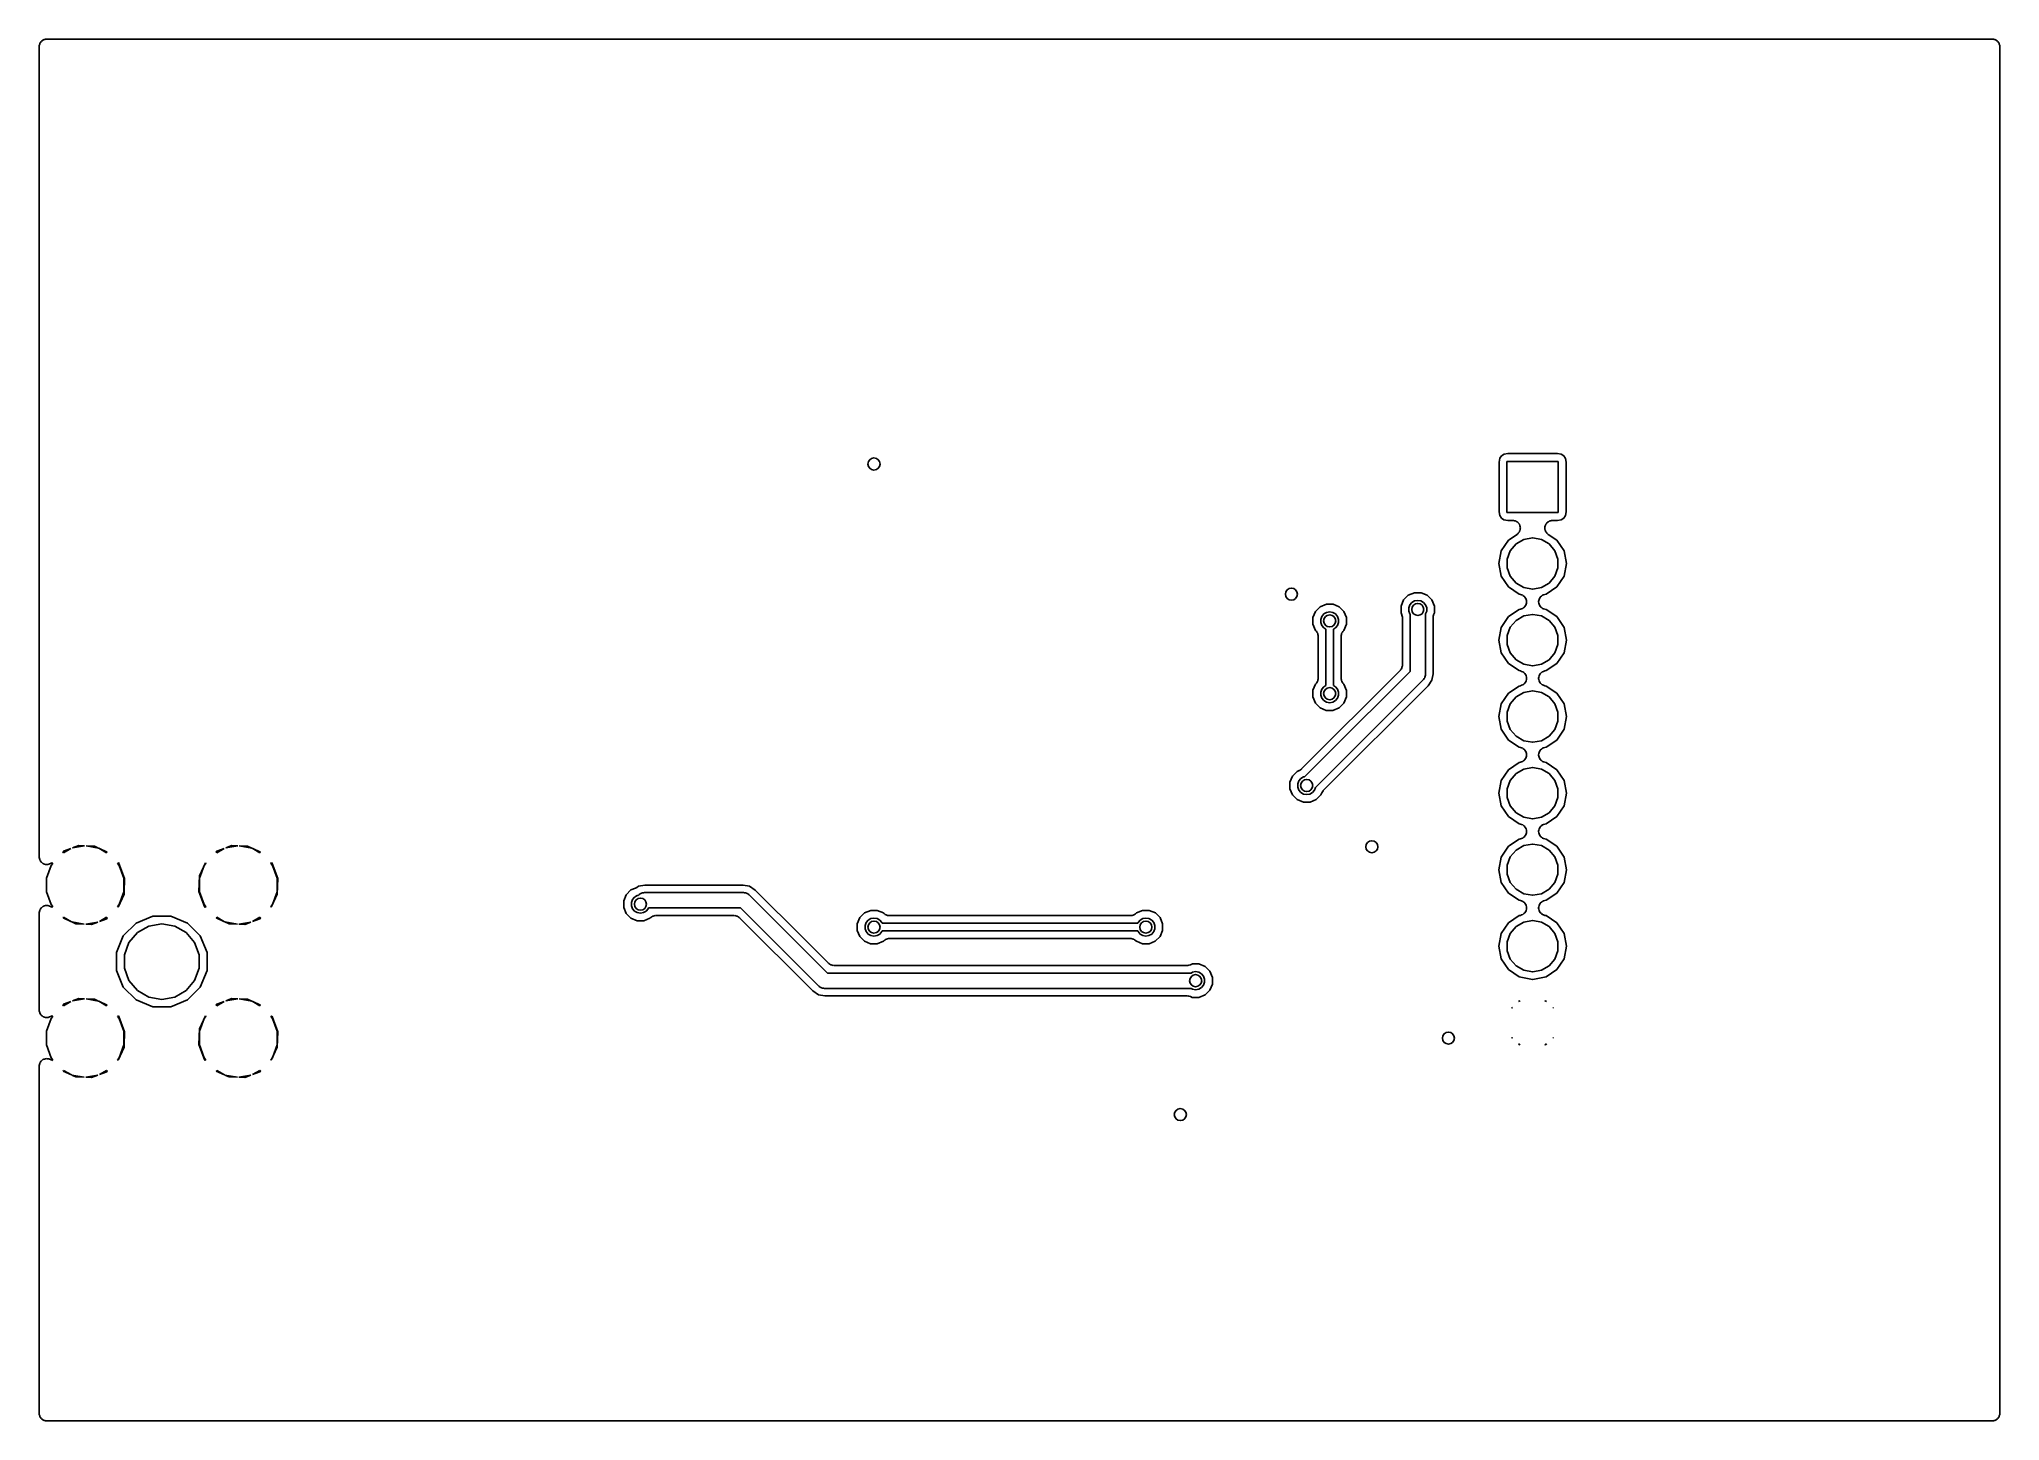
# Model space of a CAD drawing. Extents: x 33.3 to 98.3, y -74.9 to -29.1.
import ezdxf

# ---------------------------------------------------------------- set-up
doc = ezdxf.new("R2010")
doc.units = 0
doc.header["$MEASUREMENT"] = 0
doc.layers.add('BLACK', color=7, linetype='CONTINUOUS')

msp = doc.modelspace()

# ---------------------------------------------------------------- linework, layer by layer
at = {"layer": 'Black'}
for p, q in [((33.2853, -29.269), (33.2891, -29.2475)), ((33.2891, -29.2475), (33.3, -29.2286)), ((33.3, -29.2286), (33.3075, -29.208)), ((33.3075, -29.208), (33.3216, -29.1912)), ((33.3216, -29.1912), (33.3325, -29.1723)), ((33.3325, -29.1723), (33.3492, -29.1582)), ((33.3492, -29.1582), (33.3633, -29.1415)), ((33.3633, -29.1415), (33.3822, -29.1306)), ((33.3822, -29.1306), (33.399, -29.1165)), ((33.399, -29.1165), (33.4196, -29.109)), ((33.4196, -29.109), (33.4385, -29.0981)), ((33.4385, -29.0981), (33.46, -29.0943)), ((33.46, -29.0943), (33.4806, -29.0868)), ((33.4806, -29.0868), (33.5025, -29.0868)), ((33.5025, -29.0868), (33.524, -29.083)), ((33.524, -29.083), (98.048, -29.083)), ((98.048, -29.083), (98.0695, -29.0868)), ((98.0695, -29.0868), (98.0914, -29.0868)), ((98.0914, -29.0868), (98.112, -29.0943)), ((98.112, -29.0943), (98.1335, -29.0981)), ((98.1335, -29.0981), (98.1524, -29.109)), ((98.1524, -29.109), (98.173, -29.1165)), ((98.173, -29.1165), (98.1898, -29.1306)), ((98.1898, -29.1306), (98.2087, -29.1415)), ((98.2087, -29.1415), (98.2228, -29.1582)), ((98.2228, -29.1582), (98.2395, -29.1723)), ((98.2395, -29.1723), (98.2504, -29.1912)), ((98.2504, -29.1912), (98.2645, -29.208)), ((98.2645, -29.208), (98.272, -29.2286)), ((98.272, -29.2286), (98.2829, -29.2475)), ((98.2829, -29.2475), (98.2867, -29.269)), ((33.274, -29.333), (33.2778, -29.3115)), ((33.274, -46.482), (33.274, -29.333)), ((33.2778, -29.2896), (33.2853, -29.269)), ((33.2778, -29.3115), (33.2778, -29.2896)), ((98.2867, -29.269), (98.2942, -29.2896)), ((98.2942, -29.2896), (98.2942, -29.3115)), ((98.2942, -29.3115), (98.298, -29.333)), ((98.298, -29.333), (98.298, -74.68)), ((81.7735, -42.9065), (81.7156, -42.9913)), ((81.8614, -42.8499), (81.7735, -42.9065)), ((81.9773, -42.8281), (81.8614, -42.8499)), ((83.6289, -42.8281), (81.9773, -42.8281)), ((83.7547, -42.8536), (83.6289, -42.8281)), ((83.8395, -42.9115), (83.7547, -42.8536)), ((83.8961, -42.9994), (83.8395, -42.9115)), ((81.7156, -42.9913), (81.6901, -43.1171)), ((81.6901, -43.1171), (81.6901, -44.7687)), ((81.954, -44.792), (81.954, -43.092)), ((81.954, -43.092), (83.654, -43.092)), ((83.654, -43.092), (83.654, -44.792)), ((83.9179, -43.1153), (83.8961, -42.9994)), ((83.9179, -44.7669), (83.9179, -43.1153)), ((81.6901, -44.7687), (81.7119, -44.8846)), ((83.654, -44.792), (81.954, -44.792)), ((83.8924, -44.8927), (83.9179, -44.7669)), ((81.7119, -44.8846), (81.7685, -44.9725)), ((81.7685, -44.9725), (81.8533, -45.0304)), ((81.8533, -45.0304), (81.9791, -45.0559)), ((81.9791, -45.0559), (82.1474, -45.0559)), ((82.2863, -45.5137), (82.0003, -45.7048)), ((82.1474, -45.0559), (82.1609, -45.0583)), ((82.1609, -45.0583), (82.1746, -45.0574)), ((82.1746, -45.0574), (82.2034, -45.0657)), ((82.2034, -45.0657), (82.2329, -45.0709)), ((82.2329, -45.0709), (82.2448, -45.0778)), ((82.2448, -45.0778), (82.2579, -45.0817)), ((82.2579, -45.0817), (82.2821, -45.0994)), ((82.2821, -45.0994), (82.3081, -45.1144)), ((82.2962, -45.5042), (82.2863, -45.5137)), ((82.3081, -45.4974), (82.2962, -45.5042)), ((82.3081, -45.1144), (82.3169, -45.1249)), ((82.3273, -45.4744), (82.3081, -45.4974)), ((82.3169, -45.1249), (82.328, -45.133)), ((82.349, -45.4537), (82.3273, -45.4744)), ((82.328, -45.133), (82.3446, -45.1579)), ((82.3446, -45.1579), (82.3639, -45.1809)), ((82.355, -45.4414), (82.349, -45.4537)), ((82.3639, -45.4309), (82.355, -45.4414)), ((82.3639, -45.1809), (82.3686, -45.1938)), ((82.3741, -45.4027), (82.3639, -45.4309)), ((82.3686, -45.1938), (82.3762, -45.2052)), ((82.3874, -45.3758), (82.3741, -45.4027)), ((82.3762, -45.2052), (82.3833, -45.2343)), ((82.3833, -45.2343), (82.3936, -45.2625)), ((82.3889, -45.3622), (82.3874, -45.3758)), ((82.3936, -45.3493), (82.3889, -45.3622)), ((82.3936, -45.2625), (82.3936, -45.2762)), ((82.3936, -45.2762), (82.3968, -45.2895)), ((82.3968, -45.2895), (82.3936, -45.3193)), ((82.3936, -45.3193), (82.3936, -45.3493)), ((83.2112, -45.2895), (83.2144, -45.2762)), ((83.2144, -45.3193), (83.2112, -45.2895)), ((83.2144, -45.2625), (83.2247, -45.2343)), ((83.2144, -45.2762), (83.2144, -45.2625)), ((83.2144, -45.3493), (83.2144, -45.3193)), ((83.2191, -45.3622), (83.2144, -45.3493)), ((83.2206, -45.3758), (83.2191, -45.3622)), ((83.2339, -45.4027), (83.2206, -45.3758)), ((83.2247, -45.2343), (83.2318, -45.2052)), ((83.2318, -45.2052), (83.2394, -45.1938)), ((83.2441, -45.4309), (83.2339, -45.4027)), ((83.2394, -45.1938), (83.2441, -45.1809)), ((83.2441, -45.1809), (83.2634, -45.1579)), ((83.253, -45.4414), (83.2441, -45.4309)), ((83.259, -45.4537), (83.253, -45.4414)), ((83.2807, -45.4744), (83.259, -45.4537)), ((83.2634, -45.1579), (83.28, -45.133)), ((83.28, -45.133), (83.2911, -45.1249)), ((83.2999, -45.4974), (83.2807, -45.4744)), ((83.2911, -45.1249), (83.2999, -45.1144)), ((83.2999, -45.1144), (83.3259, -45.0994)), ((83.3118, -45.5042), (83.2999, -45.4974)), ((83.3217, -45.5137), (83.3118, -45.5042)), ((83.6077, -45.7048), (83.3217, -45.5137)), ((83.3259, -45.0994), (83.3501, -45.0817)), ((83.3501, -45.0817), (83.3632, -45.0778)), ((83.3632, -45.0778), (83.3751, -45.0709)), ((83.3751, -45.0709), (83.4046, -45.0657)), ((83.4046, -45.0657), (83.4334, -45.0574)), ((83.4334, -45.0574), (83.4471, -45.0583)), ((83.4471, -45.0583), (83.4606, -45.0559)), ((83.4606, -45.0559), (83.6307, -45.0559)), ((83.6307, -45.0559), (83.7466, -45.0341)), ((83.7466, -45.0341), (83.8345, -44.9775)), ((83.8345, -44.9775), (83.8924, -44.8927)), ((81.762, -46.0614), (81.6784, -46.482)), ((82.0003, -45.7048), (81.762, -46.0614)), ((81.9637, -46.3344), (82.0646, -46.057)), ((82.0646, -46.057), (82.2544, -45.8309)), ((82.2544, -45.8309), (82.51, -45.6833)), ((82.51, -45.6833), (82.8008, -45.632)), ((82.8008, -45.632), (82.8072, -45.632)), ((82.8072, -45.632), (83.098, -45.6833)), ((83.098, -45.6833), (83.3536, -45.8309)), ((83.3536, -45.8309), (83.5434, -46.057)), ((83.5434, -46.057), (83.6443, -46.3344)), ((83.846, -46.0614), (83.6077, -45.7048)), ((83.9296, -46.482), (83.846, -46.0614)), ((33.274, -48.5462), (33.274, -46.482)), ((81.6784, -46.482), (81.762, -46.9026)), ((81.9637, -46.6296), (81.9637, -46.3344)), ((82.0646, -46.907), (81.9637, -46.6296)), ((83.6443, -46.6296), (83.5434, -46.907)), ((83.6443, -46.3344), (83.6443, -46.6296)), ((83.846, -46.9026), (83.9296, -46.482)), ((78.8843, -47.4519), (78.6806, -47.5361)), ((79.1047, -47.4521), (78.8843, -47.4519)), ((79.3082, -47.5366), (79.1047, -47.4521)), ((81.762, -46.9026), (82.0003, -47.2592)), ((82.0003, -47.2592), (82.3569, -47.4974)), ((82.2544, -47.1331), (82.0646, -46.907)), ((82.51, -47.2807), (82.2544, -47.1331)), ((82.8008, -47.332), (82.51, -47.2807)), ((82.8072, -47.332), (82.8008, -47.332)), ((83.098, -47.2807), (82.8072, -47.332)), ((83.3536, -47.1331), (83.098, -47.2807)), ((83.2511, -47.4974), (83.6077, -47.2592)), ((83.5434, -46.907), (83.3536, -47.1331)), ((83.6077, -47.2592), (83.846, -46.9026)), ((75.6036, -48.0728), (75.5191, -48.2763)), ((75.7596, -47.9171), (75.6036, -48.0728)), ((75.9633, -47.8329), (75.7596, -47.9171)), ((75.8794, -48.1563), (75.97, -48.104)), ((76.1837, -47.8331), (75.9633, -47.8329)), ((75.97, -48.104), (76.073, -48.0859)), ((76.073, -48.0859), (76.176, -48.104)), ((76.176, -48.104), (76.2666, -48.1563)), ((76.3872, -47.9176), (76.1837, -47.8331)), ((76.5429, -48.0736), (76.3872, -47.9176)), ((76.6271, -48.2773), (76.5429, -48.0736)), ((78.4401, -47.8953), (78.4399, -48.1157)), ((78.4399, -48.1157), (78.4671, -48.1814)), ((78.5246, -47.6918), (78.4401, -47.8953)), ((78.6806, -47.5361), (78.5246, -47.6918)), ((78.6974, -47.9537), (78.7332, -47.8554)), ((78.6974, -48.0583), (78.6974, -47.9537)), ((78.7332, -48.1566), (78.6974, -48.0583)), ((78.7332, -47.8554), (78.8004, -47.7753)), ((78.8004, -47.7753), (78.891, -47.723)), ((78.891, -47.723), (78.994, -47.7049)), ((78.994, -47.7049), (79.097, -47.723)), ((79.097, -47.723), (79.1876, -47.7753)), ((79.1876, -47.7753), (79.2548, -47.8554)), ((79.2548, -47.8554), (79.2906, -47.9537)), ((79.2906, -48.0583), (79.2548, -48.1566)), ((79.2906, -47.9537), (79.2906, -48.0583)), ((79.4639, -47.6926), (79.3082, -47.5366)), ((79.5481, -47.8963), (79.4639, -47.6926)), ((79.5211, -48.1812), (79.5479, -48.1167)), ((79.5479, -48.1167), (79.5481, -47.8963)), ((82.3569, -48.0066), (82.0003, -48.2448)), ((82.3569, -47.4974), (82.4039, -47.5068)), ((82.4039, -47.9972), (82.3569, -48.0066)), ((82.4039, -47.5068), (82.4394, -47.5206)), ((82.4394, -47.9834), (82.4039, -47.9972)), ((82.4394, -47.5206), (82.4754, -47.5328)), ((82.4754, -47.9712), (82.4394, -47.9834)), ((82.4754, -47.5328), (82.4797, -47.5363)), ((82.4797, -47.9677), (82.4754, -47.9712)), ((82.4797, -47.5363), (82.4849, -47.5383)), ((82.4849, -47.9657), (82.4797, -47.9677)), ((82.4849, -47.5383), (82.5135, -47.5633)), ((82.5135, -47.9407), (82.4849, -47.9657)), ((82.5135, -47.5633), (82.5431, -47.5872)), ((82.5431, -47.9168), (82.5135, -47.9407)), ((82.5431, -47.5872), (82.546, -47.5919)), ((82.546, -47.9121), (82.5431, -47.9168)), ((82.546, -47.5919), (82.5501, -47.5955)), ((82.5501, -47.9085), (82.546, -47.9121)), ((82.5501, -47.5955), (82.5684, -47.6289)), ((82.5684, -47.8751), (82.5501, -47.9085)), ((82.5684, -47.6289), (82.5882, -47.6614)), ((82.5882, -47.8426), (82.5684, -47.8751)), ((82.5882, -47.6614), (82.5893, -47.6668)), ((82.5893, -47.8372), (82.5882, -47.8426)), ((82.5893, -47.6668), (82.5919, -47.6716)), ((82.5919, -47.8324), (82.5893, -47.8372)), ((82.5919, -47.6716), (82.5977, -47.7092)), ((82.5977, -47.7948), (82.5919, -47.8324)), ((82.5977, -47.7092), (82.6051, -47.7465)), ((82.6051, -47.7575), (82.5977, -47.7948)), ((82.6051, -47.7465), (82.6043, -47.752)), ((82.6043, -47.752), (82.6051, -47.7575)), ((83.0029, -47.7465), (83.0103, -47.7092)), ((83.0037, -47.752), (83.0029, -47.7465)), ((83.0029, -47.7575), (83.0037, -47.752)), ((83.0103, -47.7948), (83.0029, -47.7575)), ((83.0103, -47.7092), (83.0161, -47.6716)), ((83.0161, -47.8324), (83.0103, -47.7948)), ((83.0161, -47.6716), (83.0187, -47.6668)), ((83.0187, -47.8372), (83.0161, -47.8324)), ((83.0187, -47.6668), (83.0198, -47.6614)), ((83.0198, -47.8426), (83.0187, -47.8372)), ((83.0198, -47.6614), (83.0396, -47.6289)), ((83.0396, -47.8751), (83.0198, -47.8426)), ((83.0396, -47.6289), (83.0579, -47.5955)), ((83.0579, -47.9085), (83.0396, -47.8751)), ((83.0579, -47.5955), (83.062, -47.5919)), ((83.062, -47.9121), (83.0579, -47.9085)), ((83.062, -47.5919), (83.0649, -47.5872)), ((83.0649, -47.9168), (83.062, -47.9121)), ((83.0649, -47.5872), (83.0945, -47.5634)), ((83.0945, -47.9406), (83.0649, -47.9168)), ((83.0945, -47.5634), (83.1231, -47.5383)), ((83.1231, -47.9657), (83.0945, -47.9406)), ((83.1231, -47.5383), (83.1283, -47.5363)), ((83.1283, -47.9677), (83.1231, -47.9657)), ((83.1283, -47.5363), (83.1326, -47.5328)), ((83.1326, -47.9712), (83.1283, -47.9677)), ((83.1326, -47.5328), (83.1686, -47.5206)), ((83.1686, -47.9834), (83.1326, -47.9712)), ((83.1686, -47.5206), (83.204, -47.5068)), ((83.204, -47.9972), (83.1686, -47.9834)), ((83.204, -47.5068), (83.2511, -47.4974)), ((83.2511, -48.0066), (83.204, -47.9972)), ((83.6077, -48.2448), (83.2511, -48.0066)), ((33.274, -54.0072), (33.274, -48.5462)), ((75.5191, -48.2763), (75.5189, -48.4967)), ((75.5189, -48.4967), (75.6031, -48.7004)), ((75.6031, -48.7004), (75.6189, -48.7163)), ((75.6189, -48.7163), (75.6252, -48.7252)), ((75.6252, -48.7252), (75.6335, -48.7322)), ((75.6335, -48.7322), (75.6499, -48.7606)), ((75.6499, -48.7606), (75.6687, -48.7875)), ((75.7764, -48.3347), (75.8122, -48.2364)), ((75.7764, -48.4393), (75.7764, -48.3347)), ((75.8122, -48.5376), (75.7764, -48.4393)), ((75.8122, -48.2364), (75.8794, -48.1563)), ((75.8794, -48.6177), (75.8122, -48.5376)), ((75.946, -48.6561), (75.8794, -48.6177)), ((75.946, -50.5309), (75.946, -48.6561)), ((76.2666, -48.6177), (76.2, -48.6561)), ((76.2, -48.6561), (76.2, -50.5309)), ((76.2666, -48.1563), (76.3338, -48.2364)), ((76.3338, -48.5376), (76.2666, -48.6177)), ((76.3338, -48.2364), (76.3696, -48.3347)), ((76.3696, -48.4393), (76.3338, -48.5376)), ((76.3696, -48.3347), (76.3696, -48.4393)), ((76.4775, -48.7873), (76.4962, -48.7606)), ((76.4962, -48.7606), (76.5125, -48.7324)), ((76.5125, -48.7324), (76.521, -48.7253)), ((76.521, -48.7253), (76.5274, -48.7162)), ((76.5274, -48.7162), (76.5424, -48.7012)), ((76.5424, -48.7012), (76.6269, -48.4977)), ((76.6269, -48.4977), (76.6271, -48.2773)), ((78.4671, -48.1814), (78.4682, -48.1867)), ((78.4682, -48.1867), (78.4709, -48.1914)), ((78.4709, -48.1914), (78.4775, -48.229)), ((78.4775, -48.229), (78.4858, -48.2662)), ((78.4858, -48.2662), (78.4851, -48.2716)), ((78.4851, -48.2716), (78.486, -48.2769)), ((78.486, -48.2769), (78.486, -49.851)), ((78.74, -48.1647), (78.7332, -48.1566)), ((78.74, -50.0598), (78.74, -48.1647)), ((79.2548, -48.1566), (79.248, -48.1647)), ((79.248, -48.1647), (79.248, -50.165)), ((79.502, -48.2771), (79.503, -48.2715)), ((79.502, -50.1404), (79.502, -48.2771)), ((79.5022, -48.2659), (79.5105, -48.2289)), ((79.503, -48.2715), (79.5022, -48.2659)), ((79.5105, -48.2289), (79.5171, -48.1916)), ((79.5171, -48.1916), (79.5199, -48.1867)), ((79.5199, -48.1867), (79.5211, -48.1812)), ((81.762, -48.6014), (81.6784, -49.022)), ((82.0003, -48.2448), (81.762, -48.6014)), ((81.9637, -48.8744), (82.0646, -48.597)), ((82.0646, -48.597), (82.2544, -48.3709)), ((82.2544, -48.3709), (82.51, -48.2233)), ((82.51, -48.2233), (82.8008, -48.172)), ((82.8008, -48.172), (82.8072, -48.172)), ((82.8072, -48.172), (83.098, -48.2233)), ((83.098, -48.2233), (83.3536, -48.3709)), ((83.3536, -48.3709), (83.5434, -48.597)), ((83.5434, -48.597), (83.6443, -48.8744)), ((83.846, -48.6014), (83.6077, -48.2448)), ((83.9296, -49.022), (83.846, -48.6014)), ((75.6687, -48.7875), (75.6715, -48.798)), ((75.6715, -48.798), (75.6769, -48.8074)), ((75.6769, -48.8074), (75.6826, -48.8397)), ((75.6826, -48.8397), (75.6911, -48.8713)), ((75.6911, -48.8713), (75.6901, -48.8822)), ((75.6901, -48.8822), (75.692, -48.8929)), ((75.692, -48.8929), (75.692, -50.2939)), ((76.454, -48.8931), (76.4559, -48.8822)), ((76.454, -50.2941), (76.454, -48.8931)), ((76.455, -48.8711), (76.4634, -48.8397)), ((76.4559, -48.8822), (76.455, -48.8711)), ((76.4634, -48.8397), (76.4691, -48.8076)), ((76.4691, -48.8076), (76.4746, -48.798)), ((76.4746, -48.798), (76.4775, -48.7873)), ((81.6784, -49.022), (81.762, -49.4426)), ((81.9637, -49.1696), (81.9637, -48.8744)), ((82.0646, -49.447), (81.9637, -49.1696)), ((83.6443, -49.1696), (83.5434, -49.447)), ((83.6443, -48.8744), (83.6443, -49.1696)), ((83.846, -49.4426), (83.9296, -49.022)), ((78.4128, -50.0278), (75.1435, -53.2971)), ((76.0204, -52.7794), (78.74, -50.0598)), ((78.4191, -50.0188), (78.4128, -50.0278)), ((78.4275, -50.0117), (78.4191, -50.0188)), ((78.4438, -49.9834), (78.4275, -50.0117)), ((78.4626, -49.9567), (78.4438, -49.9834)), ((78.4654, -49.9461), (78.4626, -49.9567)), ((78.4709, -49.9365), (78.4654, -49.9461)), ((78.4766, -49.9044), (78.4709, -49.9365)), ((78.485, -49.8728), (78.4766, -49.9044)), ((78.486, -49.851), (78.4841, -49.8619)), ((78.4841, -49.8619), (78.485, -49.8728)), ((81.762, -49.4426), (82.0003, -49.7992)), ((82.0003, -49.7992), (82.3569, -50.0374)), ((82.2544, -49.6731), (82.0646, -49.447)), ((82.51, -49.8207), (82.2544, -49.6731)), ((82.3569, -50.0374), (82.4039, -50.0468)), ((82.4039, -50.0468), (82.4394, -50.0606)), ((82.4394, -50.0606), (82.4754, -50.0728)), ((82.8008, -49.872), (82.51, -49.8207)), ((82.8072, -49.872), (82.8008, -49.872)), ((83.098, -49.8207), (82.8072, -49.872)), ((83.3536, -49.6731), (83.098, -49.8207)), ((83.1326, -50.0728), (83.1686, -50.0606)), ((83.1686, -50.0606), (83.204, -50.0468)), ((83.204, -50.0468), (83.2511, -50.0374)), ((83.2511, -50.0374), (83.6077, -49.7992)), ((83.5434, -49.447), (83.3536, -49.6731)), ((83.6077, -49.7992), (83.846, -49.4426)), ((75.5191, -50.6893), (75.5189, -50.9097)), ((75.6036, -50.4858), (75.5191, -50.6893)), ((75.6186, -50.4708), (75.6036, -50.4858)), ((75.625, -50.4617), (75.6186, -50.4708)), ((75.6335, -50.4546), (75.625, -50.4617)), ((75.6498, -50.4264), (75.6335, -50.4546)), ((75.6685, -50.3997), (75.6498, -50.4264)), ((75.6714, -50.389), (75.6685, -50.3997)), ((75.6769, -50.3794), (75.6714, -50.389)), ((75.6826, -50.3473), (75.6769, -50.3794)), ((75.691, -50.3159), (75.6826, -50.3473)), ((75.692, -50.2939), (75.6901, -50.3048)), ((75.6901, -50.3048), (75.691, -50.3159)), ((75.7764, -50.7477), (75.8122, -50.6494)), ((75.8122, -50.6494), (75.8794, -50.5693)), ((75.8618, -54.0157), (79.3358, -50.5416)), ((75.8794, -50.5693), (75.946, -50.5309)), ((76.2, -50.5309), (76.2666, -50.5693)), ((76.2666, -50.5693), (76.3338, -50.6494)), ((76.3338, -50.6494), (76.3696, -50.7477)), ((79.1736, -50.3446), (76.3796, -53.1386)), ((76.4559, -50.3048), (76.454, -50.2941)), ((76.4549, -50.3157), (76.4559, -50.3048)), ((76.4634, -50.3473), (76.4549, -50.3157)), ((76.4691, -50.3796), (76.4634, -50.3473)), ((76.4745, -50.389), (76.4691, -50.3796)), ((76.4773, -50.3995), (76.4745, -50.389)), ((76.4961, -50.4264), (76.4773, -50.3995)), ((76.5125, -50.4548), (76.4961, -50.4264)), ((76.5208, -50.4618), (76.5125, -50.4548)), ((76.5271, -50.4707), (76.5208, -50.4618)), ((76.5429, -50.4866), (76.5271, -50.4707)), ((76.6271, -50.6903), (76.5429, -50.4866)), ((76.6269, -50.9107), (76.6271, -50.6903)), ((79.18, -50.3355), (79.1736, -50.3446)), ((79.1886, -50.3283), (79.18, -50.3355)), ((79.2052, -50.2995), (79.1886, -50.3283)), ((79.2242, -50.2723), (79.2052, -50.2995)), ((79.2271, -50.2616), (79.2242, -50.2723)), ((79.2327, -50.2519), (79.2271, -50.2616)), ((79.2384, -50.2192), (79.2327, -50.2519)), ((79.247, -50.1871), (79.2384, -50.2192)), ((79.248, -50.165), (79.2461, -50.176)), ((79.2461, -50.176), (79.247, -50.1871)), ((79.3358, -50.5416), (79.4588, -50.3575)), ((79.4588, -50.3575), (79.502, -50.1404)), ((82.3569, -50.5466), (82.0003, -50.7848)), ((82.4039, -50.5372), (82.3569, -50.5466)), ((82.4394, -50.5234), (82.4039, -50.5372)), ((82.4754, -50.5112), (82.4394, -50.5234)), ((82.4754, -50.0728), (82.4797, -50.0763)), ((82.4797, -50.5077), (82.4754, -50.5112)), ((82.4797, -50.0763), (82.4849, -50.0783)), ((82.4849, -50.5057), (82.4797, -50.5077)), ((82.4849, -50.0783), (82.5135, -50.1033)), ((82.5135, -50.4807), (82.4849, -50.5057)), ((82.51, -50.7633), (82.8008, -50.712)), ((82.5135, -50.1033), (82.5431, -50.1272)), ((82.5431, -50.4568), (82.5135, -50.4807)), ((82.5431, -50.1272), (82.546, -50.1319)), ((82.546, -50.4521), (82.5431, -50.4568)), ((82.546, -50.1319), (82.5501, -50.1355)), ((82.5501, -50.4485), (82.546, -50.4521)), ((82.5501, -50.1355), (82.5684, -50.1689)), ((82.5684, -50.4151), (82.5501, -50.4485)), ((82.5684, -50.1689), (82.5882, -50.2014)), ((82.5882, -50.3826), (82.5684, -50.4151)), ((82.5882, -50.2014), (82.5893, -50.2068)), ((82.5893, -50.3772), (82.5882, -50.3826)), ((82.5893, -50.2068), (82.5919, -50.2116)), ((82.5919, -50.3724), (82.5893, -50.3772)), ((82.5919, -50.2116), (82.5977, -50.2492)), ((82.5977, -50.3348), (82.5919, -50.3724)), ((82.5977, -50.2492), (82.6051, -50.2865)), ((82.6051, -50.2975), (82.5977, -50.3348)), ((82.6051, -50.2865), (82.6043, -50.292)), ((82.6043, -50.292), (82.6051, -50.2975)), ((82.8008, -50.712), (82.8072, -50.712)), ((82.8072, -50.712), (83.098, -50.7633)), ((83.0029, -50.2865), (83.0103, -50.2492)), ((83.0037, -50.292), (83.0029, -50.2865)), ((83.0029, -50.2975), (83.0037, -50.292)), ((83.0103, -50.3348), (83.0029, -50.2975)), ((83.0103, -50.2492), (83.0161, -50.2116)), ((83.0161, -50.3724), (83.0103, -50.3348)), ((83.0161, -50.2116), (83.0187, -50.2068)), ((83.0187, -50.3772), (83.0161, -50.3724)), ((83.0187, -50.2068), (83.0198, -50.2014)), ((83.0198, -50.3826), (83.0187, -50.3772)), ((83.0198, -50.2014), (83.0396, -50.1689)), ((83.0396, -50.4151), (83.0198, -50.3826)), ((83.0396, -50.1689), (83.0579, -50.1355)), ((83.0579, -50.4485), (83.0396, -50.4151)), ((83.0579, -50.1355), (83.062, -50.1319)), ((83.062, -50.4521), (83.0579, -50.4485)), ((83.062, -50.1319), (83.0649, -50.1272)), ((83.0649, -50.4568), (83.062, -50.4521)), ((83.0649, -50.1272), (83.0945, -50.1034)), ((83.0945, -50.4806), (83.0649, -50.4568)), ((83.0945, -50.1034), (83.1231, -50.0783)), ((83.1231, -50.5057), (83.0945, -50.4806)), ((83.1231, -50.0783), (83.1283, -50.0763)), ((83.1283, -50.5077), (83.1231, -50.5057)), ((83.1283, -50.0763), (83.1326, -50.0728)), ((83.1326, -50.5112), (83.1283, -50.5077)), ((83.1686, -50.5234), (83.1326, -50.5112)), ((83.204, -50.5372), (83.1686, -50.5234)), ((83.2511, -50.5466), (83.204, -50.5372)), ((83.6077, -50.7848), (83.2511, -50.5466)), ((75.5189, -50.9097), (75.6031, -51.1134)), ((75.6031, -51.1134), (75.7588, -51.2694)), ((75.7588, -51.2694), (75.9623, -51.3539)), ((75.7764, -50.8523), (75.7764, -50.7477)), ((75.8122, -50.9506), (75.7764, -50.8523)), ((75.8794, -51.0307), (75.8122, -50.9506)), ((75.97, -51.083), (75.8794, -51.0307)), ((75.9623, -51.3539), (76.1827, -51.3541)), ((76.073, -51.1011), (75.97, -51.083)), ((76.176, -51.083), (76.073, -51.1011)), ((76.2666, -51.0307), (76.176, -51.083)), ((76.1827, -51.3541), (76.3864, -51.2699)), ((76.3338, -50.9506), (76.2666, -51.0307)), ((76.3696, -50.8523), (76.3338, -50.9506)), ((76.3696, -50.7477), (76.3696, -50.8523)), ((76.3864, -51.2699), (76.5424, -51.1142)), ((76.5424, -51.1142), (76.6269, -50.9107)), ((81.762, -51.1414), (81.6784, -51.562)), ((82.0003, -50.7848), (81.762, -51.1414)), ((81.9637, -51.4144), (82.0646, -51.137)), ((82.0646, -51.137), (82.2544, -50.9109)), ((82.2544, -50.9109), (82.51, -50.7633)), ((83.098, -50.7633), (83.3536, -50.9109)), ((83.3536, -50.9109), (83.5434, -51.137)), ((83.5434, -51.137), (83.6443, -51.4144)), ((83.846, -51.1414), (83.6077, -50.7848)), ((83.9296, -51.562), (83.846, -51.1414)), ((81.6784, -51.562), (81.762, -51.9826)), ((81.762, -51.9826), (82.0003, -52.3392)), ((81.9637, -51.7096), (81.9637, -51.4144)), ((82.0646, -51.987), (81.9637, -51.7096)), ((82.2544, -52.2131), (82.0646, -51.987)), ((83.5434, -51.987), (83.3536, -52.2131)), ((83.6443, -51.7096), (83.5434, -51.987)), ((83.6077, -52.3392), (83.846, -51.9826)), ((83.6443, -51.4144), (83.6443, -51.7096)), ((83.846, -51.9826), (83.9296, -51.562)), ((82.0003, -52.3392), (82.3569, -52.5774)), ((82.51, -52.3607), (82.2544, -52.2131)), ((82.3569, -52.5774), (82.4039, -52.5868)), ((82.4039, -52.5868), (82.4394, -52.6006)), ((82.4394, -52.6006), (82.4754, -52.6128)), ((82.4754, -52.6128), (82.4797, -52.6163)), ((82.4797, -52.6163), (82.4849, -52.6183)), ((82.4849, -52.6183), (82.5135, -52.6433)), ((82.8008, -52.412), (82.51, -52.3607)), ((82.5135, -52.6433), (82.5431, -52.6672)), ((82.5431, -52.6672), (82.546, -52.6719)), ((82.8072, -52.412), (82.8008, -52.412)), ((83.098, -52.3607), (82.8072, -52.412)), ((83.062, -52.6719), (83.0649, -52.6672)), ((83.0649, -52.6672), (83.0945, -52.6434)), ((83.0945, -52.6434), (83.1231, -52.6183)), ((83.3536, -52.2131), (83.098, -52.3607)), ((83.1231, -52.6183), (83.1283, -52.6163)), ((83.1283, -52.6163), (83.1326, -52.6128)), ((83.1326, -52.6128), (83.1686, -52.6006)), ((83.1686, -52.6006), (83.204, -52.5868)), ((83.204, -52.5868), (83.2511, -52.5774)), ((83.2511, -52.5774), (83.6077, -52.3392)), ((75.1354, -53.3048), (75.1034, -53.3252)), ((75.1389, -53.3003), (75.1354, -53.3048)), ((75.1435, -53.2971), (75.1389, -53.3003)), ((75.2405, -53.5593), (76.0204, -52.7794)), ((76.3796, -53.1386), (75.6016, -53.9166)), ((82.3569, -53.0866), (82.0003, -53.3248)), ((82.2544, -53.4509), (82.51, -53.3033)), ((82.4039, -53.0772), (82.3569, -53.0866)), ((82.4394, -53.0634), (82.4039, -53.0772)), ((82.4754, -53.0512), (82.4394, -53.0634)), ((82.4797, -53.0477), (82.4754, -53.0512)), ((82.4849, -53.0457), (82.4797, -53.0477)), ((82.5135, -53.0207), (82.4849, -53.0457)), ((82.51, -53.3033), (82.8008, -53.252)), ((82.5431, -52.9968), (82.5135, -53.0207)), ((82.546, -52.9921), (82.5431, -52.9968)), ((82.546, -52.6719), (82.5501, -52.6755)), ((82.5501, -52.9885), (82.546, -52.9921)), ((82.5501, -52.6755), (82.5684, -52.7089)), ((82.5684, -52.9551), (82.5501, -52.9885)), ((82.5684, -52.7089), (82.5882, -52.7414)), ((82.5882, -52.9226), (82.5684, -52.9551)), ((82.5882, -52.7414), (82.5893, -52.7468)), ((82.5893, -52.9172), (82.5882, -52.9226)), ((82.5893, -52.7468), (82.5919, -52.7516)), ((82.5919, -52.9124), (82.5893, -52.9172)), ((82.5919, -52.7516), (82.5977, -52.7892)), ((82.5977, -52.8748), (82.5919, -52.9124)), ((82.5977, -52.7892), (82.6051, -52.8265)), ((82.6051, -52.8375), (82.5977, -52.8748)), ((82.6051, -52.8265), (82.6043, -52.832)), ((82.6043, -52.832), (82.6051, -52.8375)), ((82.8008, -53.252), (82.8072, -53.252)), ((82.8072, -53.252), (83.098, -53.3033)), ((83.0029, -52.8265), (83.0103, -52.7892)), ((83.0037, -52.832), (83.0029, -52.8265)), ((83.0029, -52.8375), (83.0037, -52.832)), ((83.0103, -52.8748), (83.0029, -52.8375)), ((83.0103, -52.7892), (83.0161, -52.7516)), ((83.0161, -52.9124), (83.0103, -52.8748)), ((83.0161, -52.7516), (83.0187, -52.7468)), ((83.0187, -52.9172), (83.0161, -52.9124)), ((83.0187, -52.7468), (83.0198, -52.7414)), ((83.0198, -52.9226), (83.0187, -52.9172)), ((83.0198, -52.7414), (83.0396, -52.7089)), ((83.0396, -52.9551), (83.0198, -52.9226)), ((83.0396, -52.7089), (83.0579, -52.6755)), ((83.0579, -52.9885), (83.0396, -52.9551)), ((83.0579, -52.6755), (83.062, -52.6719)), ((83.062, -52.9921), (83.0579, -52.9885)), ((83.0649, -52.9968), (83.062, -52.9921)), ((83.0945, -53.0206), (83.0649, -52.9968)), ((83.1231, -53.0457), (83.0945, -53.0206)), ((83.098, -53.3033), (83.3536, -53.4509)), ((83.1283, -53.0477), (83.1231, -53.0457)), ((83.1326, -53.0512), (83.1283, -53.0477)), ((83.1686, -53.0634), (83.1326, -53.0512)), ((83.204, -53.0772), (83.1686, -53.0634)), ((83.2511, -53.0866), (83.204, -53.0772)), ((83.6077, -53.3248), (83.2511, -53.0866)), ((74.7571, -53.7373), (74.7569, -53.9577)), ((74.7569, -53.9577), (74.8411, -54.1614)), ((74.8416, -53.5338), (74.7571, -53.7373)), ((74.9976, -53.3781), (74.8416, -53.5338)), ((75.0622, -53.3514), (74.9976, -53.3781)), ((75.0144, -53.7957), (75.0502, -53.6974)), ((75.0144, -53.9003), (75.0144, -53.7957)), ((75.0502, -53.9986), (75.0144, -53.9003)), ((75.0502, -53.6974), (75.1174, -53.6173)), ((75.0669, -53.3484), (75.0622, -53.3514)), ((75.0723, -53.3469), (75.0669, -53.3484)), ((75.1034, -53.3252), (75.0723, -53.3469)), ((75.1174, -53.6173), (75.208, -53.565)), ((75.208, -53.565), (75.2405, -53.5593)), ((75.6016, -53.9166), (75.5718, -53.9986)), ((81.762, -53.6814), (81.6784, -54.102)), ((82.0003, -53.3248), (81.762, -53.6814)), ((81.9637, -53.9544), (82.0646, -53.677)), ((81.9637, -54.2496), (81.9637, -53.9544)), ((82.0646, -53.677), (82.2544, -53.4509)), ((83.3536, -53.4509), (83.5434, -53.677)), ((83.5434, -53.677), (83.6443, -53.9544)), ((83.846, -53.6814), (83.6077, -53.3248)), ((83.6443, -53.9544), (83.6443, -54.2496)), ((83.9296, -54.102), (83.846, -53.6814)), ((33.274, -56.0739), (33.274, -54.0072)), ((74.8411, -54.1614), (74.9968, -54.3174)), ((74.9968, -54.3174), (75.2003, -54.4019)), ((75.1174, -54.0787), (75.0502, -53.9986)), ((75.208, -54.131), (75.1174, -54.0787)), ((75.2003, -54.4019), (75.4207, -54.4021)), ((75.311, -54.1491), (75.208, -54.131)), ((75.414, -54.131), (75.311, -54.1491)), ((75.5046, -54.0787), (75.414, -54.131)), ((75.4207, -54.4021), (75.6244, -54.3179)), ((75.5718, -53.9986), (75.5046, -54.0787)), ((75.6244, -54.3179), (75.7804, -54.1622)), ((75.7804, -54.1622), (75.8076, -54.0966)), ((75.8076, -54.0966), (75.8106, -54.092)), ((75.8106, -54.092), (75.812, -54.0868)), ((75.812, -54.0868), (75.8338, -54.0555)), ((75.8338, -54.0555), (75.8544, -54.0234)), ((75.8544, -54.0234), (75.8587, -54.0201)), ((75.8587, -54.0201), (75.8618, -54.0157)), ((81.6784, -54.102), (81.762, -54.5226)), ((81.762, -54.5226), (82.0003, -54.8792)), ((82.0646, -54.527), (81.9637, -54.2496)), ((82.2544, -54.7531), (82.0646, -54.527)), ((83.5434, -54.527), (83.3536, -54.7531)), ((83.6443, -54.2496), (83.5434, -54.527)), ((83.6077, -54.8792), (83.846, -54.5226)), ((83.846, -54.5226), (83.9296, -54.102)), ((82.0003, -54.8792), (82.3569, -55.1174)), ((82.51, -54.9007), (82.2544, -54.7531)), ((82.3569, -55.1174), (82.4039, -55.1268)), ((82.4039, -55.1268), (82.4394, -55.1406)), ((82.4394, -55.1406), (82.4754, -55.1528)), ((82.4754, -55.1528), (82.4797, -55.1563)), ((82.4797, -55.1563), (82.4849, -55.1583)), ((82.4849, -55.1583), (82.5135, -55.1833)), ((82.8008, -54.952), (82.51, -54.9007)), ((82.5135, -55.1833), (82.5431, -55.2072)), ((82.5431, -55.2072), (82.546, -55.2119)), ((82.546, -55.2119), (82.5501, -55.2155)), ((82.5501, -55.2155), (82.5684, -55.2489)), ((82.5684, -55.2489), (82.5882, -55.2814)), ((82.8072, -54.952), (82.8008, -54.952)), ((83.098, -54.9007), (82.8072, -54.952)), ((83.0198, -55.2814), (83.0396, -55.2489)), ((83.0396, -55.2489), (83.0579, -55.2155)), ((83.0579, -55.2155), (83.062, -55.2119)), ((83.062, -55.2119), (83.0649, -55.2072)), ((83.0649, -55.2072), (83.0945, -55.1834)), ((83.0945, -55.1834), (83.1231, -55.1583)), ((83.3536, -54.7531), (83.098, -54.9007)), ((83.1231, -55.1583), (83.1283, -55.1563)), ((83.1283, -55.1563), (83.1326, -55.1528)), ((83.1326, -55.1528), (83.1686, -55.1406)), ((83.1686, -55.1406), (83.204, -55.1268)), ((83.204, -55.1268), (83.2511, -55.1174)), ((83.2511, -55.1174), (83.6077, -54.8792)), ((34.5873, -55.8414), (34.3786, -55.919)), ((34.3786, -55.919), (34.7788, -55.8484)), ((34.7788, -55.8484), (34.5873, -55.8414)), ((35.1042, -55.8604), (34.8273, -55.8502)), ((34.8273, -55.8502), (35.2414, -55.9232)), ((35.2414, -55.9232), (35.1042, -55.8604)), ((39.6673, -55.8414), (39.4586, -55.919)), ((39.4586, -55.919), (39.8588, -55.8484)), ((39.8588, -55.8484), (39.6673, -55.8414)), ((40.1842, -55.8604), (39.9073, -55.8502)), ((39.9073, -55.8502), (40.3214, -55.9232)), ((40.3214, -55.9232), (40.1842, -55.8604)), ((82.0003, -55.8648), (81.762, -56.2214)), ((82.3569, -55.6266), (82.0003, -55.8648)), ((82.2544, -55.9909), (82.51, -55.8433)), ((82.4039, -55.6172), (82.3569, -55.6266)), ((82.4394, -55.6034), (82.4039, -55.6172)), ((82.4754, -55.5912), (82.4394, -55.6034)), ((82.4797, -55.5877), (82.4754, -55.5912)), ((82.4849, -55.5857), (82.4797, -55.5877)), ((82.5135, -55.5607), (82.4849, -55.5857)), ((82.51, -55.8433), (82.8008, -55.792)), ((82.5431, -55.5368), (82.5135, -55.5607)), ((82.546, -55.5321), (82.5431, -55.5368)), ((82.5501, -55.5285), (82.546, -55.5321)), ((82.5684, -55.4951), (82.5501, -55.5285)), ((82.5882, -55.4626), (82.5684, -55.4951)), ((82.5882, -55.2814), (82.5893, -55.2868)), ((82.5893, -55.4572), (82.5882, -55.4626)), ((82.5893, -55.2868), (82.5919, -55.2916)), ((82.5919, -55.4524), (82.5893, -55.4572)), ((82.5919, -55.2916), (82.5977, -55.3292)), ((82.5977, -55.4148), (82.5919, -55.4524)), ((82.5977, -55.3292), (82.6051, -55.3665)), ((82.6051, -55.3775), (82.5977, -55.4148)), ((82.6051, -55.3665), (82.6043, -55.372)), ((82.6043, -55.372), (82.6051, -55.3775)), ((82.8008, -55.792), (82.8072, -55.792)), ((82.8072, -55.792), (83.098, -55.8433)), ((83.0029, -55.3665), (83.0103, -55.3292)), ((83.0037, -55.372), (83.0029, -55.3665)), ((83.0029, -55.3775), (83.0037, -55.372)), ((83.0103, -55.4148), (83.0029, -55.3775)), ((83.0103, -55.3292), (83.0161, -55.2916)), ((83.0161, -55.4524), (83.0103, -55.4148)), ((83.0161, -55.2916), (83.0187, -55.2868)), ((83.0187, -55.4572), (83.0161, -55.4524)), ((83.0187, -55.2868), (83.0198, -55.2814)), ((83.0198, -55.4626), (83.0187, -55.4572)), ((83.0396, -55.4951), (83.0198, -55.4626)), ((83.0579, -55.5285), (83.0396, -55.4951)), ((83.062, -55.5321), (83.0579, -55.5285)), ((83.0649, -55.5368), (83.062, -55.5321)), ((83.0945, -55.5606), (83.0649, -55.5368)), ((83.1231, -55.5857), (83.0945, -55.5606)), ((83.098, -55.8433), (83.3536, -55.9909)), ((83.1283, -55.5877), (83.1231, -55.5857)), ((83.1326, -55.5912), (83.1283, -55.5877)), ((83.1686, -55.6034), (83.1326, -55.5912)), ((83.204, -55.6172), (83.1686, -55.6034)), ((83.2511, -55.6266), (83.204, -55.6172)), ((83.6077, -55.8648), (83.2511, -55.6266)), ((83.846, -56.2214), (83.6077, -55.8648)), ((33.274, -56.2195), (33.274, -56.0739)), ((33.276, -56.2308), (33.274, -56.2195)), ((33.2751, -56.2424), (33.276, -56.2308)), ((33.2835, -56.2733), (33.2751, -56.2424)), ((33.2891, -56.305), (33.2835, -56.2733)), ((33.2949, -56.315), (33.2891, -56.305)), ((33.2979, -56.3261), (33.2949, -56.315)), ((33.3164, -56.3524), (33.2979, -56.3261)), ((33.3325, -56.3801), (33.3164, -56.3524)), ((33.3414, -56.3876), (33.3325, -56.3801)), ((33.348, -56.397), (33.3414, -56.3876)), ((33.3744, -56.4153), (33.348, -56.397)), ((33.399, -56.436), (33.3744, -56.4153)), ((33.4099, -56.4399), (33.399, -56.436)), ((33.4194, -56.4465), (33.4099, -56.4399)), ((33.4504, -56.4547), (33.4194, -56.4465)), ((33.4806, -56.4657), (33.4504, -56.4547)), ((33.4922, -56.4657), (33.4806, -56.4657)), ((33.5034, -56.4686), (33.4922, -56.4657)), ((33.5353, -56.4657), (33.5034, -56.4686)), ((33.5129, -56.9234), (33.6679, -56.4975)), ((33.5674, -56.4657), (33.5353, -56.4657)), ((33.5783, -56.4617), (33.5674, -56.4657)), ((33.5898, -56.4606), (33.5783, -56.4617)), ((33.6188, -56.4469), (33.5898, -56.4606)), ((33.649, -56.436), (33.6188, -56.4469)), ((33.6579, -56.4285), (33.649, -56.436)), ((33.6683, -56.4236), (33.6579, -56.4285)), ((33.6679, -56.4975), (33.7219, -56.4331)), ((33.6941, -56.4053), (33.6683, -56.4236)), ((33.7219, -56.4331), (33.6941, -56.4053)), ((34.0834, -56.0287), (34.055, -56.0477)), ((34.055, -56.0477), (34.0849, -56.0777)), ((34.3261, -55.9385), (34.0834, -56.0287)), ((34.0849, -56.0777), (34.3261, -55.9385)), ((35.5323, -56.0565), (35.2513, -55.9277)), ((35.2513, -55.9277), (35.5111, -56.0777)), ((35.5111, -56.0777), (35.5323, -56.0565)), ((35.9002, -56.407), (35.8741, -56.4331)), ((35.8741, -56.4331), (35.9281, -56.4975)), ((35.9193, -56.4354), (35.9002, -56.407)), ((36.1066, -56.9393), (35.9193, -56.4354)), ((35.9281, -56.4975), (36.0831, -56.9234)), ((38.7845, -56.4157), (38.5884, -56.8438)), ((38.5929, -56.9234), (38.7479, -56.4975)), ((38.7479, -56.4975), (38.8019, -56.4331)), ((38.8019, -56.4331), (38.7845, -56.4157)), ((39.1634, -56.0287), (39.135, -56.0477)), ((39.135, -56.0477), (39.1649, -56.0777)), ((39.4061, -55.9385), (39.1634, -56.0287)), ((39.1649, -56.0777), (39.4061, -55.9385)), ((40.6123, -56.0565), (40.3313, -55.9277)), ((40.3313, -55.9277), (40.5911, -56.0777)), ((40.5911, -56.0777), (40.6123, -56.0565)), ((40.9802, -56.407), (40.9541, -56.4331)), ((40.9541, -56.4331), (41.0081, -56.4975)), ((40.9993, -56.4354), (40.9802, -56.407)), ((41.1866, -56.9393), (40.9993, -56.4354)), ((41.0081, -56.4975), (41.1631, -56.9234)), ((81.762, -56.2214), (81.6784, -56.642)), ((81.9637, -56.4944), (82.0646, -56.217)), ((81.9637, -56.7896), (81.9637, -56.4944)), ((82.0646, -56.217), (82.2544, -55.9909)), ((83.3536, -55.9909), (83.5434, -56.217)), ((83.5434, -56.217), (83.6443, -56.4944)), ((83.6443, -56.4944), (83.6443, -56.7896)), ((83.9296, -56.642), (83.846, -56.2214)), ((33.5129, -57.3766), (33.5129, -56.9234)), ((36.0831, -56.9234), (36.0831, -57.3766)), ((36.09, -57.392), (36.1066, -56.9393)), ((38.5884, -56.8438), (38.5694, -57.3607)), ((38.5929, -57.3766), (38.5929, -56.9234)), ((41.1631, -56.9234), (41.1631, -57.3766)), ((41.1676, -57.4562), (41.1866, -56.9393)), ((53.1475, -57.1932), (53.0917, -57.2304)), ((53.3646, -57.15), (53.1475, -57.1932)), ((56.6174, -57.15), (53.3646, -57.15)), ((56.8345, -57.1932), (56.6174, -57.15)), ((57.0186, -57.3162), (56.8345, -57.1932)), ((81.6784, -56.642), (81.762, -57.0626)), ((81.762, -57.0626), (82.0003, -57.4192)), ((82.0646, -57.067), (81.9637, -56.7896)), ((82.2544, -57.2931), (82.0646, -57.067)), ((83.5434, -57.067), (83.3536, -57.2931)), ((83.6443, -56.7896), (83.5434, -57.067)), ((83.6077, -57.4192), (83.846, -57.0626)), ((83.846, -57.0626), (83.9296, -56.642)), ((33.3744, -57.8847), (33.399, -57.864)), ((33.399, -57.864), (33.4099, -57.8601)), ((33.4099, -57.8601), (33.4194, -57.8535)), ((33.4194, -57.8535), (33.4504, -57.8453)), ((33.4504, -57.8453), (33.4806, -57.8343)), ((33.4806, -57.8343), (33.4922, -57.8343)), ((33.4922, -57.8343), (33.5034, -57.8314)), ((33.5034, -57.8314), (33.5353, -57.8343)), ((33.6679, -57.8025), (33.5129, -57.3766)), ((33.5353, -57.8343), (33.5674, -57.8343)), ((33.5674, -57.8343), (33.5783, -57.8383)), ((33.5783, -57.8383), (33.5898, -57.8394)), ((33.5898, -57.8394), (33.6188, -57.8531)), ((33.6188, -57.8531), (33.649, -57.864)), ((33.649, -57.864), (33.6579, -57.8715)), ((33.7219, -57.8669), (33.6679, -57.8025)), ((33.6941, -57.8947), (33.7219, -57.8669)), ((35.9281, -57.8025), (35.8741, -57.8669)), ((35.8741, -57.8669), (35.8915, -57.8843)), ((35.8915, -57.8843), (36.0876, -57.4562)), ((36.0831, -57.3766), (35.9281, -57.8025)), ((36.0876, -57.4562), (36.09, -57.392)), ((38.5694, -57.3607), (38.7567, -57.8646)), ((38.7479, -57.8025), (38.5929, -57.3766)), ((38.8019, -57.8669), (38.7479, -57.8025)), ((38.7567, -57.8646), (38.7757, -57.893)), ((38.7757, -57.893), (38.8019, -57.8669)), ((41.0081, -57.8025), (40.9541, -57.8669)), ((40.9541, -57.8669), (40.9715, -57.8843)), ((40.9715, -57.8843), (40.9918, -57.8401)), ((40.9918, -57.8401), (41.1676, -57.4562)), ((41.1631, -57.3766), (41.0081, -57.8025)), ((52.6591, -57.6743), (52.6589, -57.8947)), ((52.7436, -57.4708), (52.6591, -57.6743)), ((52.8996, -57.3151), (52.7436, -57.4708)), ((53.0483, -57.2536), (52.8996, -57.3151)), ((52.9164, -57.7327), (52.9522, -57.6344)), ((52.9164, -57.8373), (52.9164, -57.7327)), ((52.9522, -57.9356), (52.9164, -57.8373)), ((52.9522, -57.6344), (53.0194, -57.5543)), ((53.0194, -57.5543), (53.11, -57.502)), ((53.0692, -57.2404), (53.0483, -57.2536)), ((53.0917, -57.2304), (53.0692, -57.2404)), ((53.11, -57.502), (53.1425, -57.4963)), ((53.1425, -57.4963), (53.1604, -57.4784)), ((53.1604, -57.4784), (53.1695, -57.472)), ((53.1695, -57.472), (53.1767, -57.4634)), ((53.1767, -57.4634), (53.2055, -57.4468)), ((53.2055, -57.4468), (53.2327, -57.4278)), ((53.2327, -57.4278), (53.2434, -57.4249)), ((53.2434, -57.4249), (53.2531, -57.4193)), ((53.2531, -57.4193), (53.2858, -57.4136)), ((53.2858, -57.4136), (53.3179, -57.405)), ((53.3179, -57.405), (53.329, -57.4059)), ((53.329, -57.4059), (53.34, -57.404)), ((53.34, -57.404), (56.642, -57.404)), ((56.642, -57.404), (56.653, -57.4059)), ((56.653, -57.4059), (56.6641, -57.405)), ((56.6641, -57.405), (56.6962, -57.4136)), ((56.6962, -57.4136), (56.7289, -57.4193)), ((56.7289, -57.4193), (56.7386, -57.4249)), ((56.7386, -57.4249), (56.7493, -57.4278)), ((56.7493, -57.4278), (56.7765, -57.4468)), ((56.7765, -57.4468), (56.8053, -57.4634)), ((56.8053, -57.4634), (56.8125, -57.472)), ((56.8125, -57.472), (56.8216, -57.4784)), ((56.8216, -57.4784), (59.4142, -60.071)), ((58.5854, -58.883), (57.0186, -57.3162)), ((82.0003, -57.4192), (82.3569, -57.6574)), ((82.51, -57.4407), (82.2544, -57.2931)), ((82.3569, -57.6574), (82.4039, -57.6668)), ((82.4039, -57.6668), (82.4394, -57.6806)), ((82.4394, -57.6806), (82.4754, -57.6928)), ((82.4754, -57.6928), (82.4797, -57.6963)), ((82.4797, -57.6963), (82.4849, -57.6983)), ((82.4849, -57.6983), (82.5135, -57.7233)), ((82.8008, -57.492), (82.51, -57.4407)), ((82.5135, -57.7233), (82.5431, -57.7472)), ((82.5431, -57.7472), (82.546, -57.7519)), ((82.546, -57.7519), (82.5501, -57.7555)), ((82.5501, -57.7555), (82.5684, -57.7889)), ((82.5684, -57.7889), (82.5882, -57.8214)), ((82.5882, -57.8214), (82.5893, -57.8268)), ((82.5893, -57.8268), (82.5919, -57.8316)), ((82.5919, -57.8316), (82.5977, -57.8692)), ((82.5977, -57.8692), (82.6051, -57.9065)), ((82.8072, -57.492), (82.8008, -57.492)), ((83.098, -57.4407), (82.8072, -57.492)), ((83.0029, -57.9065), (83.0103, -57.8692)), ((83.0103, -57.8692), (83.0161, -57.8316)), ((83.0161, -57.8316), (83.0187, -57.8268)), ((83.0187, -57.8268), (83.0198, -57.8214)), ((83.0198, -57.8214), (83.0396, -57.7889)), ((83.0396, -57.7889), (83.0579, -57.7555)), ((83.0579, -57.7555), (83.062, -57.7519)), ((83.062, -57.7519), (83.0649, -57.7472)), ((83.0649, -57.7472), (83.0945, -57.7234)), ((83.0945, -57.7234), (83.1231, -57.6983)), ((83.3536, -57.2931), (83.098, -57.4407)), ((83.1231, -57.6983), (83.1283, -57.6963)), ((83.1283, -57.6963), (83.1326, -57.6928)), ((83.1326, -57.6928), (83.1686, -57.6806)), ((83.1686, -57.6806), (83.204, -57.6668)), ((83.204, -57.6668), (83.2511, -57.6574)), ((83.2511, -57.6574), (83.6077, -57.4192)), ((33.274, -58.0805), (33.276, -58.0692)), ((33.274, -58.2261), (33.274, -58.0805)), ((33.274, -60.0374), (33.274, -58.2261)), ((33.2751, -58.0576), (33.2835, -58.0267)), ((33.276, -58.0692), (33.2751, -58.0576)), ((33.2835, -58.0267), (33.2891, -57.995)), ((33.2891, -57.995), (33.2949, -57.985)), ((33.2949, -57.985), (33.2979, -57.9739)), ((33.2979, -57.9739), (33.3164, -57.9476)), ((33.3164, -57.9476), (33.3325, -57.9199)), ((33.3325, -57.9199), (33.3414, -57.9124)), ((33.3414, -57.9124), (33.348, -57.903)), ((33.348, -57.903), (33.3744, -57.8847)), ((33.6579, -57.8715), (33.6683, -57.8764)), ((33.6683, -57.8764), (33.6941, -57.8947)), ((34.0849, -58.2223), (34.0637, -58.2435)), ((34.0637, -58.2435), (34.3447, -58.3723)), ((34.3447, -58.3723), (34.0849, -58.2223)), ((34.7687, -58.4498), (34.3546, -58.3768)), ((34.3546, -58.3768), (34.4918, -58.4396)), ((34.4918, -58.4396), (34.7687, -58.4498)), ((35.2174, -58.381), (34.8172, -58.4516)), ((34.8172, -58.4516), (35.0087, -58.4586)), ((35.0087, -58.4586), (35.2174, -58.381)), ((35.5111, -58.2223), (35.2699, -58.3615)), ((35.2699, -58.3615), (35.5126, -58.2713)), ((35.541, -58.2523), (35.5111, -58.2223)), ((35.5126, -58.2713), (35.541, -58.2523)), ((36.4872, -58.4142), (36.0637, -58.8369)), ((37.0401, -58.1857), (36.4872, -58.4142)), ((36.5314, -58.7288), (36.9088, -58.5109)), ((36.9088, -58.5109), (37.338, -58.4352)), ((37.6385, -58.1863), (37.0401, -58.1857)), ((37.338, -58.4352), (37.7672, -58.5109)), ((38.1911, -58.4157), (37.6385, -58.1863)), ((37.7672, -58.5109), (38.1446, -58.7288)), ((38.6138, -58.8392), (38.1911, -58.4157)), ((39.1649, -58.2223), (39.1437, -58.2435)), ((39.1437, -58.2435), (39.4247, -58.3723)), ((39.4247, -58.3723), (39.1649, -58.2223)), ((39.8487, -58.4498), (39.4346, -58.3768)), ((39.4346, -58.3768), (39.5718, -58.4396)), ((39.5718, -58.4396), (39.8487, -58.4498)), ((40.2974, -58.381), (39.8972, -58.4516)), ((39.8972, -58.4516), (40.0887, -58.4586)), ((40.0887, -58.4586), (40.2974, -58.381)), ((40.5911, -58.2223), (40.3499, -58.3615)), ((40.3499, -58.3615), (40.5926, -58.2713)), ((40.621, -58.2523), (40.5911, -58.2223)), ((40.5926, -58.2713), (40.621, -58.2523)), ((52.6589, -57.8947), (52.7431, -58.0984)), ((52.7431, -58.0984), (52.8988, -58.2544)), ((52.8988, -58.2544), (53.1023, -58.3389)), ((53.0194, -58.0157), (52.9522, -57.9356)), ((53.11, -58.068), (53.0194, -58.0157)), ((53.1023, -58.3389), (53.3227, -58.3391)), ((53.213, -58.0861), (53.11, -58.068)), ((53.316, -58.068), (53.213, -58.0861)), ((53.4066, -58.0157), (53.316, -58.068)), ((53.3227, -58.3391), (53.5264, -58.2549)), ((53.4738, -57.9356), (53.4066, -58.0157)), ((53.4824, -57.912), (53.4738, -57.9356)), ((56.5368, -57.912), (53.4824, -57.912)), ((53.5264, -58.2549), (53.5423, -58.2391)), ((53.5423, -58.2391), (53.5512, -58.2328)), ((53.5512, -58.2328), (53.5582, -58.2245)), ((53.5582, -58.2245), (53.5866, -58.2081)), ((53.5866, -58.2081), (53.6135, -58.1893)), ((53.6135, -58.1893), (53.624, -58.1865)), ((53.624, -58.1865), (53.6334, -58.1811)), ((53.6334, -58.1811), (53.6657, -58.1754)), ((53.6657, -58.1754), (53.6973, -58.1669)), ((53.6973, -58.1669), (53.7082, -58.1679)), ((53.7082, -58.1679), (53.7189, -58.166)), ((53.7189, -58.166), (56.328, -58.166)), ((56.328, -58.166), (56.3389, -58.1679)), ((56.3389, -58.1679), (56.3498, -58.167)), ((56.3498, -58.167), (56.3814, -58.1754)), ((56.3814, -58.1754), (56.4135, -58.1811)), ((56.4135, -58.1811), (56.4231, -58.1866)), ((56.4231, -58.1866), (56.4337, -58.1894)), ((56.4337, -58.1894), (56.4604, -58.2082)), ((56.4604, -58.2082), (56.4887, -58.2245)), ((56.4887, -58.2245), (56.4958, -58.2329)), ((56.4958, -58.2329), (56.5048, -58.2392)), ((56.5048, -58.2392), (58.9324, -60.6668)), ((59.1294, -60.5046), (56.5368, -57.912)), ((60.4061, -58.4363), (60.4059, -58.6567)), ((60.4906, -58.2328), (60.4061, -58.4363)), ((60.6466, -58.0771), (60.4906, -58.2328)), ((60.8503, -57.9929), (60.6466, -58.0771)), ((60.6634, -58.4947), (60.6992, -58.3964)), ((60.6634, -58.5993), (60.6634, -58.4947)), ((60.6992, -58.3964), (60.7664, -58.3163)), ((60.7664, -58.3163), (60.857, -58.264)), ((61.0707, -57.9931), (60.8503, -57.9929)), ((60.857, -58.264), (60.96, -58.2459)), ((60.96, -58.2459), (61.063, -58.264)), ((61.063, -58.264), (61.1536, -58.3163)), ((61.2742, -58.0776), (61.0707, -57.9931)), ((61.1536, -58.3163), (61.2208, -58.3964)), ((61.2208, -58.3964), (61.2294, -58.42)), ((61.2294, -58.42), (69.7076, -58.42)), ((61.2892, -58.0926), (61.2742, -58.0776)), ((61.2983, -58.099), (61.2892, -58.0926)), ((61.3054, -58.1075), (61.2983, -58.099)), ((61.3336, -58.1238), (61.3054, -58.1075)), ((61.3603, -58.1425), (61.3336, -58.1238)), ((61.371, -58.1454), (61.3603, -58.1425)), ((61.3806, -58.1509), (61.371, -58.1454)), ((61.4127, -58.1566), (61.3806, -58.1509)), ((61.4441, -58.165), (61.4127, -58.1566)), ((61.4552, -58.1641), (61.4441, -58.165)), ((61.4661, -58.166), (61.4552, -58.1641)), ((69.4711, -58.166), (61.4661, -58.166)), ((69.4818, -58.1641), (69.4711, -58.166)), ((69.4927, -58.1651), (69.4818, -58.1641)), ((69.5243, -58.1566), (69.4927, -58.1651)), ((69.5566, -58.1509), (69.5243, -58.1566)), ((69.566, -58.1455), (69.5566, -58.1509)), ((69.5765, -58.1427), (69.566, -58.1455)), ((69.6034, -58.1239), (69.5765, -58.1427)), ((69.6318, -58.1075), (69.6034, -58.1239)), ((69.6388, -58.0992), (69.6318, -58.1075)), ((69.6477, -58.0929), (69.6388, -58.0992)), ((69.6636, -58.0771), (69.6477, -58.0929)), ((69.8673, -57.9929), (69.6636, -58.0771)), ((69.7076, -58.42), (69.7162, -58.3964)), ((69.7162, -58.3964), (69.7834, -58.3163)), ((69.7834, -58.3163), (69.874, -58.264)), ((70.0877, -57.9931), (69.8673, -57.9929)), ((69.874, -58.264), (69.977, -58.2459)), ((69.977, -58.2459), (70.08, -58.264)), ((70.08, -58.264), (70.1706, -58.3163)), ((70.2912, -58.0776), (70.0877, -57.9931)), ((70.1706, -58.3163), (70.2378, -58.3964)), ((70.2378, -58.3964), (70.2736, -58.4947)), ((70.2736, -58.4947), (70.2736, -58.5993)), ((70.4469, -58.2336), (70.2912, -58.0776)), ((70.5311, -58.4373), (70.4469, -58.2336)), ((70.5309, -58.6577), (70.5311, -58.4373)), ((82.0003, -58.4048), (81.762, -58.7614)), ((82.3569, -58.1666), (82.0003, -58.4048)), ((82.2544, -58.5309), (82.51, -58.3833)), ((82.4039, -58.1572), (82.3569, -58.1666)), ((82.4394, -58.1434), (82.4039, -58.1572)), ((82.4754, -58.1312), (82.4394, -58.1434)), ((82.4797, -58.1277), (82.4754, -58.1312)), ((82.4849, -58.1257), (82.4797, -58.1277)), ((82.5135, -58.1007), (82.4849, -58.1257)), ((82.51, -58.3833), (82.8008, -58.332)), ((82.5431, -58.0768), (82.5135, -58.1007)), ((82.546, -58.0721), (82.5431, -58.0768)), ((82.5501, -58.0685), (82.546, -58.0721)), ((82.5684, -58.0351), (82.5501, -58.0685)), ((82.5882, -58.0026), (82.5684, -58.0351)), ((82.5893, -57.9972), (82.5882, -58.0026)), ((82.5919, -57.9924), (82.5893, -57.9972)), ((82.5977, -57.9548), (82.5919, -57.9924)), ((82.6051, -57.9175), (82.5977, -57.9548)), ((82.6051, -57.9065), (82.6043, -57.912)), ((82.6043, -57.912), (82.6051, -57.9175)), ((82.8008, -58.332), (82.8072, -58.332)), ((82.8072, -58.332), (83.098, -58.3833)), ((83.0037, -57.912), (83.0029, -57.9065)), ((83.0029, -57.9175), (83.0037, -57.912)), ((83.0103, -57.9548), (83.0029, -57.9175)), ((83.0161, -57.9924), (83.0103, -57.9548)), ((83.0187, -57.9972), (83.0161, -57.9924)), ((83.0198, -58.0026), (83.0187, -57.9972)), ((83.0396, -58.0351), (83.0198, -58.0026)), ((83.0579, -58.0685), (83.0396, -58.0351)), ((83.062, -58.0721), (83.0579, -58.0685)), ((83.0649, -58.0768), (83.062, -58.0721)), ((83.0945, -58.1006), (83.0649, -58.0768)), ((83.1231, -58.1257), (83.0945, -58.1006)), ((83.098, -58.3833), (83.3536, -58.5309)), ((83.1283, -58.1277), (83.1231, -58.1257)), ((83.1326, -58.1312), (83.1283, -58.1277)), ((83.1686, -58.1434), (83.1326, -58.1312)), ((83.204, -58.1572), (83.1686, -58.1434)), ((83.2511, -58.1666), (83.204, -58.1572)), ((83.6077, -58.4048), (83.2511, -58.1666)), ((83.846, -58.7614), (83.6077, -58.4048)), ((36.0637, -58.8369), (35.8343, -59.3895)), ((36.1023, -59.4721), (36.2513, -59.0626)), ((36.2513, -59.0626), (36.5314, -58.7288)), ((38.1446, -58.7288), (38.4247, -59.0626)), ((38.4247, -59.0626), (38.5737, -59.4721)), ((38.8423, -59.3921), (38.6138, -58.8392)), ((59.4462, -59.7438), (58.5854, -58.883)), ((58.5854, -58.883), (58.5854, -58.883)), ((60.4059, -58.6567), (60.4901, -58.8604)), ((60.4901, -58.8604), (60.6458, -59.0164)), ((60.6458, -59.0164), (60.8493, -59.1009)), ((60.6992, -58.6976), (60.6634, -58.5993)), ((60.7664, -58.7777), (60.6992, -58.6976)), ((60.857, -58.83), (60.7664, -58.7777)), ((60.8493, -59.1009), (61.0697, -59.1011)), ((60.96, -58.8481), (60.857, -58.83)), ((61.063, -58.83), (60.96, -58.8481)), ((61.1536, -58.7777), (61.063, -58.83)), ((61.0697, -59.1011), (61.2734, -59.0169)), ((61.2208, -58.6976), (61.1536, -58.7777)), ((61.2294, -58.674), (61.2208, -58.6976)), ((69.7076, -58.674), (61.2294, -58.674)), ((61.2734, -59.0169), (61.2893, -59.0011)), ((61.2893, -59.0011), (61.2982, -58.9948)), ((61.2982, -58.9948), (61.3052, -58.9865)), ((61.3052, -58.9865), (61.3336, -58.9701)), ((61.3336, -58.9701), (61.3605, -58.9513)), ((61.3605, -58.9513), (61.371, -58.9485)), ((61.371, -58.9485), (61.3804, -58.9431)), ((61.3804, -58.9431), (61.4127, -58.9374)), ((61.4127, -58.9374), (61.4443, -58.9289)), ((61.4443, -58.9289), (61.4552, -58.9299)), ((61.4552, -58.9299), (61.4659, -58.928)), ((61.4659, -58.928), (69.4709, -58.928)), ((69.4709, -58.928), (69.4818, -58.9299)), ((69.4818, -58.9299), (69.4929, -58.929)), ((69.4929, -58.929), (69.5243, -58.9374)), ((69.5243, -58.9374), (69.5564, -58.9431)), ((69.5564, -58.9431), (69.566, -58.9486)), ((69.566, -58.9486), (69.5767, -58.9515)), ((69.5767, -58.9515), (69.6034, -58.9702)), ((69.6034, -58.9702), (69.6316, -58.9865)), ((69.6316, -58.9865), (69.6387, -58.995)), ((69.6387, -58.995), (69.6478, -59.0014)), ((69.6478, -59.0014), (69.6628, -59.0164)), ((69.6628, -59.0164), (69.8663, -59.1009)), ((69.7162, -58.6976), (69.7076, -58.674)), ((69.7834, -58.7777), (69.7162, -58.6976)), ((69.874, -58.83), (69.7834, -58.7777)), ((69.8663, -59.1009), (70.0867, -59.1011)), ((69.977, -58.8481), (69.874, -58.83)), ((70.08, -58.83), (69.977, -58.8481)), ((70.1706, -58.7777), (70.08, -58.83)), ((70.0867, -59.1011), (70.2904, -59.0169)), ((70.2378, -58.6976), (70.1706, -58.7777)), ((70.2736, -58.5993), (70.2378, -58.6976)), ((70.2904, -59.0169), (70.4464, -58.8612)), ((70.4464, -58.8612), (70.5309, -58.6577)), ((81.762, -58.7614), (81.6784, -59.182)), ((81.9637, -59.0344), (82.0646, -58.757)), ((81.9637, -59.3296), (81.9637, -59.0344)), ((82.0646, -58.757), (82.2544, -58.5309)), ((83.3536, -58.5309), (83.5434, -58.757)), ((83.5434, -58.757), (83.6443, -59.0344)), ((83.6443, -59.0344), (83.6443, -59.3296)), ((83.9296, -59.182), (83.846, -58.7614)), ((35.8343, -59.3895), (35.8337, -59.9879)), ((36.1023, -59.9079), (36.1023, -59.4721)), ((38.5737, -59.4721), (38.5737, -59.9079)), ((38.8417, -59.9905), (38.8423, -59.3921)), ((59.4552, -59.7501), (59.4462, -59.7438)), ((59.4623, -59.7585), (59.4552, -59.7501)), ((59.4906, -59.7748), (59.4623, -59.7585)), ((59.5173, -59.7936), (59.4906, -59.7748)), ((59.5279, -59.7964), (59.5173, -59.7936)), ((59.5375, -59.8019), (59.5279, -59.7964)), ((59.5696, -59.8076), (59.5375, -59.8019)), ((59.6012, -59.816), (59.5696, -59.8076)), ((59.6121, -59.8151), (59.6012, -59.816)), ((59.623, -59.817), (59.6121, -59.8151)), ((71.3571, -59.817), (59.623, -59.817)), ((71.3624, -59.8161), (71.3571, -59.817)), ((71.3678, -59.8168), (71.3624, -59.8161)), ((71.405, -59.8085), (71.3678, -59.8168)), ((71.4426, -59.8019), (71.405, -59.8085)), ((71.4473, -59.7992), (71.4426, -59.8019)), ((71.4526, -59.7981), (71.4473, -59.7992)), ((71.5183, -59.7709), (71.4526, -59.7981)), ((71.7387, -59.7711), (71.5183, -59.7709)), ((71.9422, -59.8556), (71.7387, -59.7711)), ((81.6784, -59.182), (81.762, -59.6026)), ((81.762, -59.6026), (82.0003, -59.9592)), ((82.0646, -59.607), (81.9637, -59.3296)), ((82.2544, -59.8331), (82.0646, -59.607)), ((83.5434, -59.607), (83.3536, -59.8331)), ((83.6443, -59.3296), (83.5434, -59.607)), ((83.6077, -59.9592), (83.846, -59.6026)), ((83.846, -59.6026), (83.9296, -59.182)), ((33.274, -61.1539), (33.274, -60.0374)), ((35.8337, -59.9879), (36.0622, -60.5408)), ((36.2513, -60.3174), (36.1023, -59.9079)), ((36.5314, -60.6512), (36.2513, -60.3174)), ((38.4247, -60.3174), (38.1446, -60.6512)), ((38.5737, -59.9079), (38.4247, -60.3174)), ((38.6123, -60.5431), (38.8417, -59.9905)), ((59.4142, -60.071), (71.4748, -60.071)), ((71.4748, -60.071), (71.525, -60.042)), ((71.525, -60.042), (71.628, -60.0239)), ((71.628, -60.0239), (71.731, -60.042)), ((71.731, -60.042), (71.8216, -60.0943)), ((71.8216, -60.0943), (71.8888, -60.1744)), ((71.8888, -60.1744), (71.9246, -60.2727)), ((71.9246, -60.3773), (71.8888, -60.4756)), ((71.9246, -60.2727), (71.9246, -60.3773)), ((72.0979, -60.0116), (71.9422, -59.8556)), ((72.0974, -60.6392), (72.1819, -60.4357)), ((72.1821, -60.2153), (72.0979, -60.0116)), ((72.1819, -60.4357), (72.1821, -60.2153)), ((82.0003, -59.9592), (82.3569, -60.1974)), ((82.51, -59.9807), (82.2544, -59.8331)), ((82.3569, -60.1974), (82.8021, -60.286)), ((82.8008, -60.032), (82.51, -59.9807)), ((82.8072, -60.032), (82.8008, -60.032)), ((82.8021, -60.286), (82.8059, -60.286)), ((82.8059, -60.286), (83.2511, -60.1974)), ((83.098, -59.9807), (82.8072, -60.032)), ((83.3536, -59.8331), (83.098, -59.9807)), ((83.2511, -60.1974), (83.6077, -59.9592)), ((34.0834, -61.1087), (34.055, -61.1277)), ((34.3261, -61.0185), (34.0834, -61.1087)), ((34.0849, -61.1577), (34.3261, -61.0185)), ((34.5873, -60.9214), (34.3786, -60.999)), ((34.3786, -60.999), (34.7788, -60.9284)), ((34.7788, -60.9284), (34.5873, -60.9214)), ((35.1042, -60.9404), (34.8273, -60.9302)), ((34.8273, -60.9302), (35.2414, -61.0032)), ((35.2414, -61.0032), (35.1042, -60.9404)), ((35.5323, -61.1365), (35.2513, -61.0077)), ((35.2513, -61.0077), (35.5111, -61.1577)), ((36.0622, -60.5408), (36.4849, -60.9643)), ((36.4849, -60.9643), (37.0375, -61.1937)), ((36.9088, -60.8691), (36.5314, -60.6512)), ((37.338, -60.9448), (36.9088, -60.8691)), ((37.7672, -60.8691), (37.338, -60.9448)), ((37.6359, -61.1943), (38.1888, -60.9658)), ((38.1446, -60.6512), (37.7672, -60.8691)), ((38.1888, -60.9658), (38.6123, -60.5431)), ((39.1634, -61.1087), (39.135, -61.1277)), ((39.4061, -61.0185), (39.1634, -61.1087)), ((39.1649, -61.1577), (39.4061, -61.0185)), ((39.6673, -60.9214), (39.4586, -60.999)), ((39.4586, -60.999), (39.8588, -60.9284)), ((39.8588, -60.9284), (39.6673, -60.9214)), ((40.1842, -60.9404), (39.9073, -60.9302)), ((39.9073, -60.9302), (40.3214, -61.0032)), ((40.3214, -61.0032), (40.1842, -60.9404)), ((40.6123, -61.1365), (40.3313, -61.0077)), ((40.3313, -61.0077), (40.5911, -61.1577)), ((58.9324, -60.6668), (59.1165, -60.7898)), ((59.1165, -60.7898), (59.3336, -60.833)), ((59.1385, -60.511), (59.1294, -60.5046)), ((59.1457, -60.5196), (59.1385, -60.511)), ((59.1745, -60.5362), (59.1457, -60.5196)), ((59.2017, -60.5552), (59.1745, -60.5362)), ((59.2124, -60.5581), (59.2017, -60.5552)), ((59.2221, -60.5637), (59.2124, -60.5581)), ((59.2548, -60.5694), (59.2221, -60.5637)), ((59.2869, -60.578), (59.2548, -60.5694)), ((59.298, -60.5771), (59.2869, -60.578)), ((59.309, -60.579), (59.298, -60.5771)), ((71.4748, -60.579), (59.309, -60.579)), ((59.3336, -60.833), (71.3569, -60.833)), ((71.3569, -60.833), (71.3625, -60.834)), ((71.3625, -60.834), (71.3681, -60.8332)), ((71.3681, -60.8332), (71.4051, -60.8415)), ((71.4051, -60.8415), (71.4424, -60.8481)), ((71.4424, -60.8481), (71.4473, -60.8509)), ((71.4473, -60.8509), (71.4528, -60.8521)), ((71.4528, -60.8521), (71.5173, -60.8789)), ((71.525, -60.608), (71.4748, -60.579)), ((71.5173, -60.8789), (71.7377, -60.8791)), ((71.628, -60.6261), (71.525, -60.608)), ((71.731, -60.608), (71.628, -60.6261)), ((71.8216, -60.5557), (71.731, -60.608)), ((71.7377, -60.8791), (71.9414, -60.7949)), ((71.8888, -60.4756), (71.8216, -60.5557)), ((71.9414, -60.7949), (72.0974, -60.6392)), ((82.3402, -61.0213), (82.3938, -60.9904)), ((82.3598, -61.003), (82.3402, -61.0213)), ((82.3938, -60.9904), (82.3598, -61.003)), ((83.2482, -61.003), (83.2142, -60.9904)), ((83.2142, -60.9904), (83.2678, -61.0213)), ((83.2678, -61.0213), (83.2482, -61.003)), ((33.274, -61.2995), (33.274, -61.1539)), ((33.276, -61.3108), (33.274, -61.2995)), ((33.2751, -61.3224), (33.276, -61.3108)), ((33.2835, -61.3533), (33.2751, -61.3224)), ((33.2891, -61.385), (33.2835, -61.3533)), ((33.2949, -61.395), (33.2891, -61.385)), ((33.2979, -61.4061), (33.2949, -61.395)), ((33.3164, -61.4324), (33.2979, -61.4061)), ((33.3325, -61.4601), (33.3164, -61.4324)), ((33.3414, -61.4676), (33.3325, -61.4601)), ((33.348, -61.477), (33.3414, -61.4676)), ((33.3744, -61.4953), (33.348, -61.477)), ((33.399, -61.516), (33.3744, -61.4953)), ((33.4099, -61.5199), (33.399, -61.516)), ((33.4194, -61.5265), (33.4099, -61.5199)), ((33.4504, -61.5347), (33.4194, -61.5265)), ((33.4806, -61.5457), (33.4504, -61.5347)), ((33.4922, -61.5457), (33.4806, -61.5457)), ((33.5034, -61.5486), (33.4922, -61.5457)), ((33.5353, -61.5457), (33.5034, -61.5486)), ((33.5129, -62.0034), (33.6679, -61.5775)), ((33.5674, -61.5457), (33.5353, -61.5457)), ((33.5783, -61.5417), (33.5674, -61.5457)), ((33.5898, -61.5406), (33.5783, -61.5417)), ((33.6188, -61.5269), (33.5898, -61.5406)), ((33.649, -61.516), (33.6188, -61.5269)), ((33.6579, -61.5085), (33.649, -61.516)), ((33.6683, -61.5036), (33.6579, -61.5085)), ((33.6679, -61.5775), (33.7219, -61.5131)), ((33.6941, -61.4853), (33.6683, -61.5036)), ((33.7219, -61.5131), (33.6941, -61.4853)), ((34.055, -61.1277), (34.0849, -61.1577)), ((35.5111, -61.1577), (35.5323, -61.1365)), ((35.9002, -61.487), (35.8741, -61.5131)), ((35.8741, -61.5131), (35.9281, -61.5775)), ((35.9193, -61.5154), (35.9002, -61.487)), ((36.1066, -62.0193), (35.9193, -61.5154)), ((35.9281, -61.5775), (36.0831, -62.0034)), ((37.0375, -61.1937), (37.6359, -61.1943)), ((38.7845, -61.4957), (38.5884, -61.9238)), ((38.5929, -62.0034), (38.7479, -61.5775)), ((38.7479, -61.5775), (38.8019, -61.5131)), ((38.8019, -61.5131), (38.7845, -61.4957)), ((39.135, -61.1277), (39.1649, -61.1577)), ((40.5911, -61.1577), (40.6123, -61.1365)), ((40.9802, -61.487), (40.9541, -61.5131)), ((40.9541, -61.5131), (41.0081, -61.5775)), ((40.9993, -61.5154), (40.9802, -61.487)), ((41.043, -61.6331), (40.9993, -61.5154)), ((41.0081, -61.5775), (41.1631, -62.0034)), ((41.1739, -61.9851), (41.043, -61.6331)), ((82.1134, -61.2388), (82.1379, -61.2097)), ((82.1185, -61.2278), (82.1134, -61.2388)), ((82.1379, -61.2097), (82.1185, -61.2278)), ((83.4895, -61.2278), (83.4701, -61.2097)), ((83.4701, -61.2097), (83.4946, -61.2388)), ((83.4946, -61.2388), (83.4895, -61.2278)), ((33.5129, -62.4566), (33.5129, -62.0034)), ((36.0831, -62.0034), (36.0831, -62.4566)), ((36.09, -62.472), (36.1066, -62.0193)), ((38.5884, -61.9238), (38.5694, -62.4407)), ((38.5929, -62.4566), (38.5929, -62.0034)), ((41.1631, -62.0034), (41.1631, -62.4566)), ((41.1676, -62.5362), (41.1866, -62.0193)), ((41.1866, -62.0193), (41.1739, -61.9851)), ((41.1739, -61.9851), (41.1739, -61.9851)), ((82.1379, -62.2343), (82.1134, -62.2052)), ((82.1134, -62.2052), (82.1185, -62.2162)), ((82.1185, -62.2162), (82.1379, -62.2343)), ((82.3938, -62.4536), (82.3402, -62.4227)), ((82.3402, -62.4227), (82.3598, -62.441)), ((83.2678, -62.4227), (83.2142, -62.4536)), ((83.2482, -62.441), (83.2678, -62.4227)), ((83.4946, -62.2052), (83.4701, -62.2343)), ((83.4701, -62.2343), (83.4895, -62.2162)), ((83.4895, -62.2162), (83.4946, -62.2052)), ((33.2891, -63.075), (33.2949, -63.065)), ((33.2949, -63.065), (33.2979, -63.0539)), ((33.2979, -63.0539), (33.3164, -63.0276)), ((33.3164, -63.0276), (33.3325, -62.9999)), ((33.3325, -62.9999), (33.3414, -62.9924)), ((33.3414, -62.9924), (33.348, -62.983)), ((33.348, -62.983), (33.3744, -62.9647)), ((33.3744, -62.9647), (33.399, -62.944)), ((33.399, -62.944), (33.4099, -62.9401)), ((33.4099, -62.9401), (33.4194, -62.9335)), ((33.4194, -62.9335), (33.4504, -62.9253)), ((33.4504, -62.9253), (33.4806, -62.9143)), ((33.4806, -62.9143), (33.4922, -62.9143)), ((33.4922, -62.9143), (33.5034, -62.9114)), ((33.5034, -62.9114), (33.5353, -62.9143)), ((33.6679, -62.8825), (33.5129, -62.4566)), ((33.5353, -62.9143), (33.5674, -62.9143)), ((33.5674, -62.9143), (33.5783, -62.9183)), ((33.5783, -62.9183), (33.5898, -62.9194)), ((33.5898, -62.9194), (33.6188, -62.9331)), ((33.6188, -62.9331), (33.649, -62.944)), ((33.649, -62.944), (33.6579, -62.9515)), ((33.6579, -62.9515), (33.6683, -62.9564)), ((33.7219, -62.9469), (33.6679, -62.8825)), ((33.6683, -62.9564), (33.6941, -62.9747)), ((33.6941, -62.9747), (33.7219, -62.9469)), ((35.9281, -62.8825), (35.8741, -62.9469)), ((35.8741, -62.9469), (35.8915, -62.9643)), ((35.8915, -62.9643), (36.0876, -62.5362)), ((36.0831, -62.4566), (35.9281, -62.8825)), ((36.0876, -62.5362), (36.09, -62.472)), ((38.5694, -62.4407), (38.7567, -62.9446)), ((38.7479, -62.8825), (38.5929, -62.4566)), ((38.8019, -62.9469), (38.7479, -62.8825)), ((38.7567, -62.9446), (38.7757, -62.973)), ((38.7757, -62.973), (38.8019, -62.9469)), ((41.0081, -62.8825), (40.9541, -62.9469)), ((40.9541, -62.9469), (40.9715, -62.9643)), ((40.9715, -62.9643), (41.1676, -62.5362)), ((41.1631, -62.4566), (41.0081, -62.8825)), ((82.3598, -62.441), (82.3938, -62.4536)), ((83.2142, -62.4536), (83.2482, -62.441)), ((33.274, -63.1605), (33.276, -63.1492)), ((33.274, -63.3061), (33.274, -63.1605)), ((33.274, -74.68), (33.274, -63.3061)), ((33.2751, -63.1376), (33.2835, -63.1067)), ((33.276, -63.1492), (33.2751, -63.1376)), ((33.2835, -63.1067), (33.2891, -63.075)), ((34.0849, -63.3023), (34.0637, -63.3235)), ((34.0637, -63.3235), (34.3447, -63.4523)), ((34.3447, -63.4523), (34.0849, -63.3023)), ((34.7687, -63.5298), (34.3546, -63.4568)), ((34.3546, -63.4568), (34.4918, -63.5196)), ((34.4918, -63.5196), (34.7687, -63.5298)), ((35.2174, -63.461), (34.8172, -63.5316)), ((34.8172, -63.5316), (35.0087, -63.5386)), ((35.0087, -63.5386), (35.2174, -63.461)), ((35.5111, -63.3023), (35.2699, -63.4415)), ((35.2699, -63.4415), (35.5126, -63.3513)), ((35.541, -63.3323), (35.5111, -63.3023)), ((35.5126, -63.3513), (35.541, -63.3323)), ((39.1649, -63.3023), (39.1437, -63.3235)), ((39.1437, -63.3235), (39.4247, -63.4523)), ((39.4247, -63.4523), (39.1649, -63.3023)), ((39.8487, -63.5298), (39.4346, -63.4568)), ((39.4346, -63.4568), (39.5718, -63.5196)), ((39.5718, -63.5196), (39.8487, -63.5298)), ((40.2974, -63.461), (39.8972, -63.5316)), ((39.8972, -63.5316), (40.0887, -63.5386)), ((40.0887, -63.5386), (40.2974, -63.461)), ((40.5911, -63.3023), (40.3499, -63.4415)), ((40.3499, -63.4415), (40.5926, -63.3513)), ((40.621, -63.3323), (40.5911, -63.3023)), ((40.5926, -63.3513), (40.621, -63.3323)), ((33.2778, -74.7015), (33.274, -74.68)), ((33.2778, -74.7234), (33.2778, -74.7015)), ((33.2853, -74.744), (33.2778, -74.7234)), ((33.2891, -74.7655), (33.2853, -74.744)), ((33.3, -74.7844), (33.2891, -74.7655)), ((98.2829, -74.7655), (98.272, -74.7844)), ((98.2867, -74.744), (98.2829, -74.7655)), ((98.2942, -74.7234), (98.2867, -74.744)), ((98.298, -74.68), (98.2942, -74.7015)), ((98.2942, -74.7015), (98.2942, -74.7234)), ((33.3075, -74.805), (33.3, -74.7844)), ((33.3216, -74.8218), (33.3075, -74.805)), ((33.3325, -74.8407), (33.3216, -74.8218)), ((33.3492, -74.8548), (33.3325, -74.8407)), ((33.3633, -74.8715), (33.3492, -74.8548)), ((33.3822, -74.8824), (33.3633, -74.8715)), ((33.399, -74.8965), (33.3822, -74.8824)), ((33.4196, -74.904), (33.399, -74.8965)), ((33.4385, -74.9149), (33.4196, -74.904)), ((33.46, -74.9187), (33.4385, -74.9149)), ((33.4806, -74.9262), (33.46, -74.9187)), ((33.5025, -74.9262), (33.4806, -74.9262)), ((33.524, -74.93), (33.5025, -74.9262)), ((98.048, -74.93), (33.524, -74.93)), ((98.0695, -74.9262), (98.048, -74.93)), ((98.0914, -74.9262), (98.0695, -74.9262)), ((98.112, -74.9187), (98.0914, -74.9262)), ((98.1335, -74.9149), (98.112, -74.9187)), ((98.1524, -74.904), (98.1335, -74.9149)), ((98.173, -74.8965), (98.1524, -74.904)), ((98.1898, -74.8824), (98.173, -74.8965)), ((98.2087, -74.8715), (98.1898, -74.8824)), ((98.2228, -74.8548), (98.2087, -74.8715)), ((98.2395, -74.8407), (98.2228, -74.8548)), ((98.2504, -74.8218), (98.2395, -74.8407)), ((98.2645, -74.805), (98.2504, -74.8218)), ((98.272, -74.7844), (98.2645, -74.805))]:
    msp.add_line(p, q, dxfattribs=at)
for centre in [(60.96, -43.18), (74.803, -47.498), (78.994, -48.006), (76.073, -48.387), (76.073, -50.8), (75.311, -53.848), (77.47, -55.88), (53.213, -57.785), (60.96, -58.547), (69.977, -58.547), (71.628, -60.325), (80.01, -62.23), (71.12, -64.77)]:
    msp.add_circle(centre, 0.2, dxfattribs=at)

doc.saveas('drawing.dxf')
